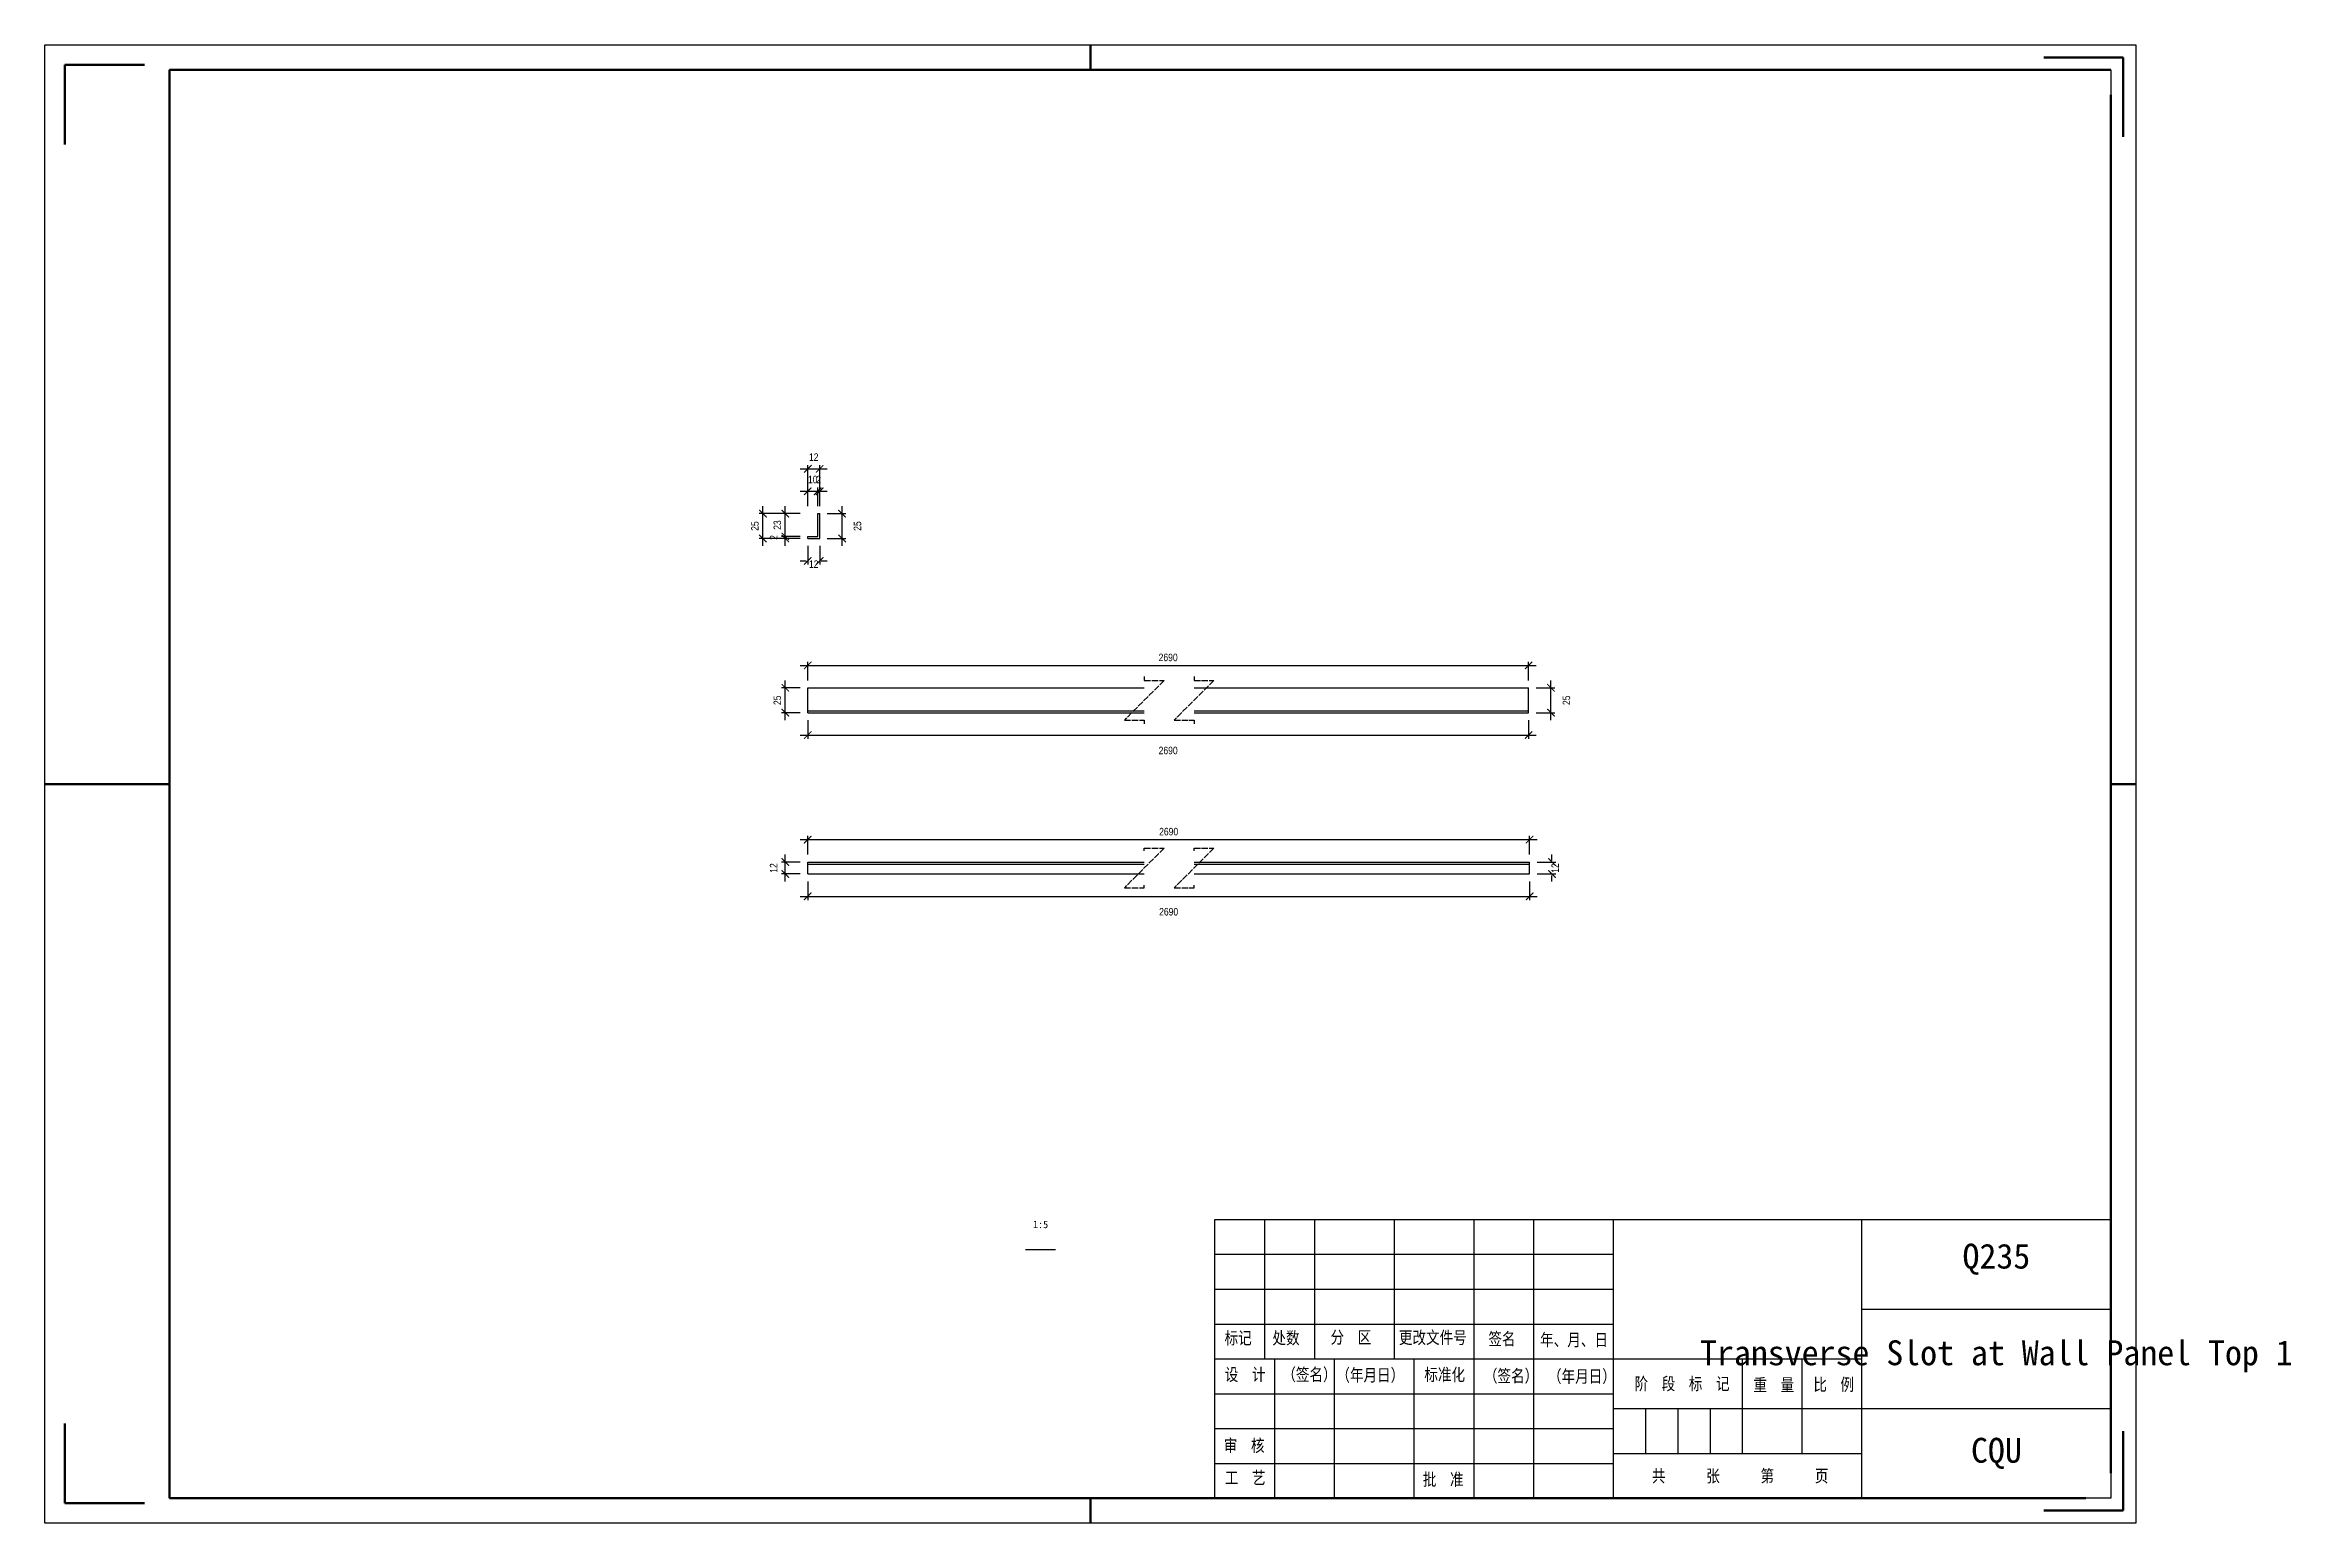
# Model space of a CAD drawing. Header units: millimetres. Extents: x 0 to 1925, y 0 to 4345.
# Drawn here: x 490 to 941.2, y 2936 to 3233 of the extents above; entities that cross this region are included whole.
import ezdxf

# ---------------------------------------------------------------- set-up
doc = ezdxf.new("R2010")
doc.units = ezdxf.units.MM
doc.linetypes.add('DASHED', pattern=[1.524, 1.27, -0.254])
doc.layers.add('总内框线', color=7, linetype='Continuous', lineweight=50)
doc.layers.add('总外框线', color=7, linetype='Continuous', lineweight=30)
doc.styles.add('OpenSansCondensed-Light', font='OpenSansCondensed-Light.ttf')
doc.styles.add('陈杰（2）', font='gbenor.shx', dxfattribs={"width": 0.8, "bigfont": 'gbcbig.shx'})
doc.dimstyles.new('EZDXF', dxfattribs={"dimtxt": 0.25, "dimasz": 0.175, "dimexe": 0.375, "dimexo": 0.125, "dimgap": 0.1, "dimtad": 1, "dimlfac": 100, "dimzin": 12, "dimdsep": 46, "dimtxsty": 'OpenSansCondensed-Light', "dimblk": 'ARCHTICK', "dimcen": 2.5, "dimazin": 3, "dimtfac": 0.5, "dimtmove": 2, "dimatfit": 3, "dimarcsym": 0})

msp = doc.modelspace()

# ---------------------------------------------------------------- texts
at = {"attachment_point": 5}
for s, insert, char_height in [('1:5', (690, 2996), 1.5), ('Q235', (882, 2989), 5), ('Transverse Slot at Wall Panel Top 1', (882, 2969.5), 5), ('CQU', (882, 2950), 5)]:
    msp.add_mtext(s, dxfattribs=dict(at, insert=insert, char_height=char_height))
at = {"char_height": 2.5, "width": 93.0192856, "attachment_point": 1, "style": '陈杰（2）'}
for s, insert in [('{\\fSimSun|b0|i0|c134|p2;标记}', (726.95482, 2974.44053)), ('{\\fSimSun|b0|i0|c134|p2;处数}', (736.57596, 2974.45543)), ('{\\fSimSun|b0|i0|c134|p2;分\u3000区}', (748.23692, 2974.57959)), ('{\\fSimSun|b0|i0|c134|p2;更改文件号}', (761.97169, 2974.52496)), ('{\\fSimSun|b0|i0|c134|p2;签名}', (779.95608, 2974.2667)), ('{\\fSimSun|b0|i0|c134|p2;年、月、日}', (790.35064, 2974.07301)), ('{\\fSimSun|b0|i0|c134|p2;设\u3000计}', (727.01432, 2967.10007)), ('{\\fSimSun|b0|i0|c134|p2;（签名）}', (738.55629, 2967.10007)), ('{\\fSimSun|b0|i0|c134|p2;\u3000（年月日）}', (746.68156, 2966.98584)), ('{\\fSimSun|b0|i0|c134|p2;标准化}', (767.08823, 2967.08517)), ('{\\fSimSun|b0|i0|c134|p2;（签名）}', (779.05516, 2966.83685)), ('{\\fSimSun|b0|i0|c134|p2;（年月日）}', (791.923, 2966.73752)), ('{\\fSimSun|b0|i0|c134|p2;阶\u3000段\u3000标\u3000记}', (809.30395, 2965.25254)), ('{\\fSimSun|b0|i0|c134|p2;重\u3000量}', (833.18681, 2965.02408)), ('{\\fSimSun|b0|i0|c134|p2;比\u3000例}', (845.23873, 2965.09361)), ('{\\fSimSun|b0|i0|c134|p2;审\u3000核}', (726.81034, 2952.83138)), ('{\\fSimSun|b0|i0|c134|p2;工\u3000艺}', (727.01432, 2946.34515)), ('{\\fSimSun|b0|i0|c134|p2;批\u3000准}', (766.78226, 2946.0273)), ('{\\fSimSun|b0|i0|c134|p2;共\u3000\u3000\u3000张\u3000\u3000\u3000第\u3000\u3000\u3000页}', (812.79713, 2946.72757))]:
    msp.add_mtext(s, dxfattribs=dict(at, insert=insert))

# ---------------------------------------------------------------- blocks, each defined once
blk = doc.blocks.new('_ARCHTICK')
at = {"color": 0, "linetype": 'ByBlock', "const_width": 0.15}
blk.add_lwpolyline([(-0.5, -0.5), (0.5, 0.5)], dxfattribs=at)

# ---------------------------------------------------------------- dimensions: what is measured, and where the dimension line sits
for base, p1, p2, location, text, override in [((643.22901, 3147.825), (643.22901, 3138.825), (645.62901, 3138.825), (644.42901, 3150.175), '12', {"dimtxt": 1.5, "dimasz": 1.5, "dimexe": 0.75, "dimexo": 1.5, "dimtad": 1, "dimlfac": 5, "dimblk": 'ARCHTICK', "dimsah": 0, "dimtsz": 0, "dimdle": 1.5, "dimtmove": 2}), ((643.22901, 3129.325), (643.22901, 3133.825), (645.62901, 3133.825), (644.42901, 3128.675), '12', {"dimtxt": 1.5, "dimasz": 1.5, "dimexe": 0.75, "dimexo": 1.5, "dimtad": 4, "dimlfac": 5, "dimblk": 'ARCHTICK', "dimsah": 0, "dimtsz": 0, "dimdle": 1.5, "dimtmove": 2}), ((643.22901, 3108.325), (643.22901, 3103.825), (788.02901, 3103.825), (715.62901, 3109.925), '2690', {"dimtxt": 1.5, "dimasz": 1.5, "dimexe": 0.75, "dimexo": 1.5, "dimtad": 1, "dimlfac": 5, "dimblk": 'ARCHTICK', "dimsah": 0, "dimtsz": 0, "dimdle": 1.5, "dimtmove": 2}), ((643.22901, 3094.325), (643.22901, 3098.825), (788.02901, 3098.825), (715.62901, 3091.225), '2690', {"dimtxt": 1.5, "dimasz": 1.5, "dimexe": 0.75, "dimexo": 1.5, "dimtad": 4, "dimlfac": 5, "dimblk": 'ARCHTICK', "dimsah": 0, "dimtsz": 0, "dimdle": 1.5, "dimtmove": 2}), ((643.22901, 3073.325), (643.22901, 3068.825), (788.22901, 3068.825), (715.72901, 3074.925), '2690', {"dimtxt": 1.5, "dimasz": 1.5, "dimexe": 0.75, "dimexo": 1.5, "dimtad": 1, "dimlfac": 5, "dimblk": 'ARCHTICK', "dimsah": 0, "dimtsz": 0, "dimdle": 1.5, "dimtmove": 2}), ((643.22901, 3061.925), (643.22901, 3066.425), (788.22901, 3066.425), (715.72901, 3058.825), '2690', {"dimtxt": 1.5, "dimasz": 1.5, "dimexe": 0.75, "dimexo": 1.5, "dimtad": 4, "dimlfac": 5, "dimblk": 'ARCHTICK', "dimsah": 0, "dimtsz": 0, "dimdle": 1.5, "dimtmove": 2})]:
    msp.add_linear_dim(base=base, p1=p1, p2=p2, location=location, text=text, dimstyle='EZDXF', override=override).render()
for base, p1, p2, location in [((643.22901, 3143.325), (643.22901, 3138.825), (645.22901, 3138.825), (644.22901, 3145.675)), ((645.22901, 3143.325), (645.22901, 3138.825), (645.62901, 3138.825), (645.42901, 3145.675))]:
    msp.add_linear_dim(base=base, p1=p1, p2=p2, location=location, dimstyle='EZDXF', override={"dimtxt": 1.5, "dimasz": 1.5, "dimexe": 0.75, "dimexo": 1.5, "dimtad": 1, "dimlfac": 5, "dimblk": 'ARCHTICK', "dimsah": 0, "dimtsz": 0, "dimdle": 1.5, "dimtmove": 2}).render()
for base, p1, p2, location, text, override in [((634.22901, 3133.825), (643.22901, 3133.825), (643.22901, 3138.825), (632.62901, 3136.325), '25', {"dimtxt": 1.5, "dimasz": 1.5, "dimexe": 0.75, "dimexo": 1.5, "dimtad": 1, "dimlfac": 5, "dimblk": 'ARCHTICK', "dimsah": 0, "dimtsz": 0, "dimdle": 1.5, "dimtmove": 2}), ((650.12901, 3133.825), (645.62901, 3133.825), (645.62901, 3138.825), (653.22901, 3136.325), '25', {"dimtxt": 1.5, "dimasz": 1.5, "dimexe": 0.75, "dimexo": 1.5, "dimtad": 4, "dimlfac": 5, "dimblk": 'ARCHTICK', "dimsah": 0, "dimtsz": 0, "dimdle": 1.5, "dimtmove": 2}), ((638.72901, 3098.825), (643.22901, 3098.825), (643.22901, 3103.825), (637.12901, 3101.325), '25', {"dimtxt": 1.5, "dimasz": 1.5, "dimexe": 0.75, "dimexo": 1.5, "dimtad": 1, "dimlfac": 5, "dimblk": 'ARCHTICK', "dimsah": 0, "dimtsz": 0, "dimdle": 1.5, "dimtmove": 2}), ((792.52901, 3098.825), (788.02901, 3098.825), (788.02901, 3103.825), (795.62901, 3101.325), '25', {"dimtxt": 1.5, "dimasz": 1.5, "dimexe": 0.75, "dimexo": 1.5, "dimtad": 4, "dimlfac": 5, "dimblk": 'ARCHTICK', "dimsah": 0, "dimtsz": 0, "dimdle": 1.5, "dimtmove": 2}), ((638.72901, 3066.425), (643.22901, 3066.425), (643.22901, 3068.825), (636.37901, 3067.625), '12', {"dimtxt": 1.5, "dimasz": 1.5, "dimexe": 0.75, "dimexo": 1.5, "dimtad": 1, "dimlfac": 5, "dimblk": 'ARCHTICK', "dimsah": 0, "dimtsz": 0, "dimdle": 1.5, "dimtmove": 2}), ((792.72901, 3066.425), (788.22901, 3066.425), (788.22901, 3068.825), (793.37901, 3067.625), '12', {"dimtxt": 1.5, "dimasz": 1.5, "dimexe": 0.75, "dimexo": 1.5, "dimtad": 4, "dimlfac": 5, "dimblk": 'ARCHTICK', "dimsah": 0, "dimtsz": 0, "dimdle": 1.5, "dimtmove": 2})]:
    msp.add_linear_dim(base=base, p1=p1, p2=p2, angle=90, location=location, text=text, dimstyle='EZDXF', override=override).render()
for base, p1, p2, location in [((638.72901, 3134.225), (643.22901, 3134.225), (643.22901, 3138.825), (637.12901, 3136.525)), ((638.72901, 3133.825), (643.22901, 3133.825), (643.22901, 3134.225), (636.37901, 3134.025))]:
    msp.add_linear_dim(base=base, p1=p1, p2=p2, angle=90, location=location, dimstyle='EZDXF', override={"dimtxt": 1.5, "dimasz": 1.5, "dimexe": 0.75, "dimexo": 1.5, "dimtad": 1, "dimlfac": 5, "dimblk": 'ARCHTICK', "dimsah": 0, "dimtsz": 0, "dimdle": 1.5, "dimtmove": 2}).render()

# ---------------------------------------------------------------- linework, layer by layer
for p, q in [((905, 3228), (905, 3043)), ((645.22901, 3134.225), (645.22901, 3138.825)), ((645.22901, 3138.825), (645.62901, 3138.825)), ((645.62901, 3133.825), (645.62901, 3138.825)), ((643.22901, 3133.825), (643.22901, 3134.225)), ((643.22901, 3134.225), (645.22901, 3134.225)), ((643.22901, 3133.825), (645.62901, 3133.825)), ((643.22901, 3099.225), (643.22901, 3103.825)), ((643.22901, 3103.825), (710.82901, 3103.825)), ((720.82901, 3103.825), (788.02901, 3103.825)), ((788.02901, 3099.225), (788.02901, 3103.825)), ((643.22901, 3098.825), (643.22901, 3099.225)), ((643.22901, 3099.225), (710.82901, 3099.225)), ((643.22901, 3098.825), (710.82901, 3098.825)), ((720.82901, 3099.225), (788.02901, 3099.225)), ((720.82901, 3098.825), (788.02901, 3098.825)), ((788.02901, 3098.825), (788.02901, 3099.225)), ((643.22901, 3068.425), (643.22901, 3068.825)), ((643.22901, 3068.825), (710.82901, 3068.825)), ((643.22901, 3068.425), (710.82901, 3068.425)), ((643.22901, 3066.425), (643.22901, 3068.425)), ((720.82901, 3068.825), (788.22901, 3068.825)), ((720.82901, 3068.425), (788.22901, 3068.425)), ((788.22901, 3068.425), (788.22901, 3068.825)), ((788.22901, 3066.425), (788.22901, 3068.425)), ((643.22901, 3066.425), (710.82901, 3066.425)), ((720.82901, 3066.425), (788.22901, 3066.425)), ((725, 2997), (905, 2997)), ((725, 2941), (725, 2997)), ((735, 2997), (735, 2969)), ((745, 2997), (745, 2969)), ((761, 2997), (761, 2969)), ((777, 2997), (777, 2969)), ((789, 2997), (789, 2941)), ((805, 2997), (805, 2941)), ((855, 2941), (855, 2997)), ((905, 2997), (905, 2941)), ((687, 2991), (693, 2991)), ((725, 2990), (805, 2990)), ((725, 2983), (805, 2983)), ((855, 2979), (905, 2979)), ((725, 2976), (805, 2976)), ((725, 2969), (855, 2969)), ((737, 2969), (737, 2941)), ((749, 2969), (749, 2941)), ((765, 2969), (765, 2941)), ((777, 2969), (777, 2941)), ((831, 2950), (831, 2969)), ((843, 2950), (843, 2969)), ((725, 2962), (805, 2962)), ((805, 2959), (855, 2959)), ((811.5, 2959), (811.5, 2950)), ((818, 2959), (818, 2950)), ((824.5, 2959), (824.5, 2950)), ((855, 2959), (905, 2959)), ((725, 2955), (805, 2955)), ((725, 2948), (805, 2948)), ((805, 2950), (855, 2950)), ((905, 2941), (725, 2941))]:
    msp.add_line(p, q)
at = {"linetype": 'DASHED'}
for p, q in [((714.82901, 3105.325), (706.82901, 3097.325)), ((710.82901, 3106.075), (710.82901, 3105.325)), ((710.82901, 3105.325), (714.82901, 3105.325)), ((724.82901, 3105.325), (716.82901, 3097.325)), ((720.82901, 3106.075), (720.82901, 3105.325)), ((720.82901, 3105.325), (724.82901, 3105.325)), ((706.82901, 3097.325), (710.82901, 3097.325)), ((710.82901, 3097.325), (710.82901, 3096.575)), ((716.82901, 3097.325), (720.82901, 3097.325)), ((720.82901, 3097.325), (720.82901, 3096.575)), ((714.82901, 3071.625), (706.82901, 3063.625)), ((710.82901, 3071.075), (710.82901, 3071.625)), ((710.82901, 3071.625), (714.82901, 3071.625)), ((724.82901, 3071.625), (716.82901, 3063.625)), ((720.82901, 3071.075), (720.82901, 3071.625)), ((720.82901, 3071.625), (724.82901, 3071.625)), ((710.82901, 3063.625), (710.82901, 3064.175)), ((720.82901, 3063.625), (720.82901, 3064.175)), ((706.82901, 3063.625), (710.82901, 3063.625)), ((716.82901, 3063.625), (720.82901, 3063.625))]:
    msp.add_line(p, q, dxfattribs=at)
at = {"layer": '总内框线'}
for p, q in [((700, 3228), (700, 3233)), ((494, 3229), (494, 3213)), ((494, 3229), (510, 3229)), ((515, 2941), (515, 3228)), ((515, 3228), (905, 3228)), ((907.5, 3230.5), (891.5, 3230.5)), ((907.5, 3230.5), (907.5, 3214.5)), ((905, 3223), (905, 2946)), ((490, 3084.5), (515, 3084.5)), ((905, 3084.5), (910, 3084.5)), ((494, 2940), (494, 2956)), ((907.5, 2938.5), (907.5, 2954.5)), ((494, 2940), (510, 2940)), ((900, 2941), (515, 2941)), ((700, 2936), (700, 2941)), ((907.5, 2938.5), (891.5, 2938.5))]:
    msp.add_line(p, q, dxfattribs=at)
at = {"layer": '总外框线'}
for p, q in [((490, 2936), (490, 3233)), ((490, 3233), (910, 3233)), ((910, 3233), (910, 2936)), ((910, 2936), (490, 2936))]:
    msp.add_line(p, q, dxfattribs=at)

msp.set_redraw_order([(e.dxf.handle, doc.entitydb.next_handle()) for e in msp.query("TEXT MTEXT ATTDEF DIMENSION ARC_DIMENSION")])  # texts and dimensions are drawn at this point

doc.saveas('drawing.dxf')
